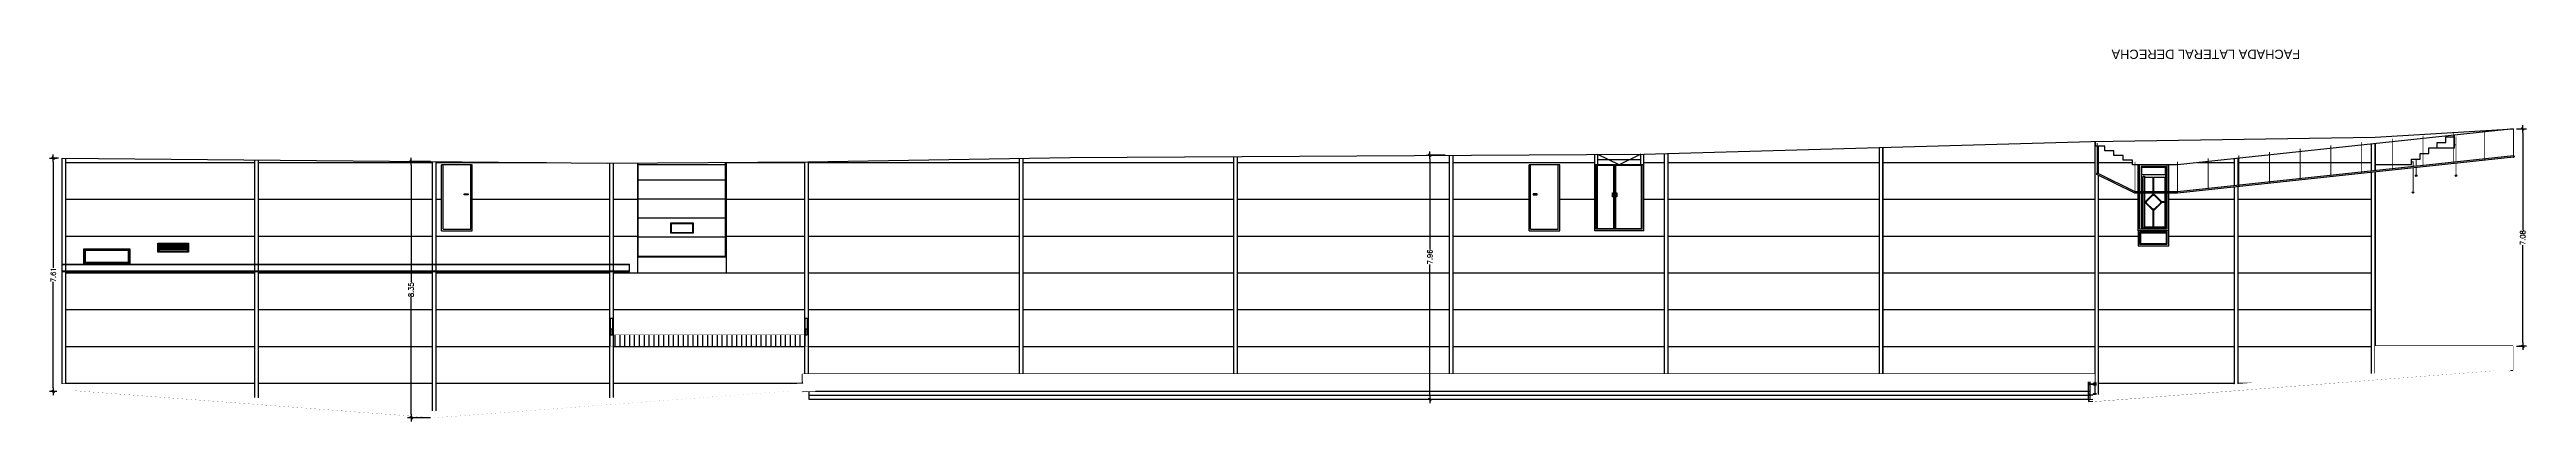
# Model space of a CAD drawing. Header units: metres. Extents: x 210 to 643, y -622 to 114.
# Drawn here: x 335.6 to 416.3, y 102.1 to 114.2 of the extents above; entities that cross this region are included whole.
import ezdxf

# ---------------------------------------------------------------- set-up
doc = ezdxf.new("R2010")
doc.units = ezdxf.units.M
doc.set_wipeout_variables(frame=1)
doc.linetypes.add('RAYITAS', pattern=[0.375, 0.25, -0.125])
for name, color, linetype in [('00.04 SECCIONES', 7, 'Continuous'), ('00.04 SECCIONES ACOTADO', 7, 'Continuous'), ('COTAS', 3, 'Continuous')]:
    doc.layers.add(name, color=color, linetype=linetype)
doc.styles.add('E-100', font='romans.shx', dxfattribs={"height": 0.16})
doc.styles.get("Standard").update_dxf_attribs({"font": 'arial.ttf'})
doc.dimstyles.new('E-100', dxfattribs={"dimtxt": 0.16, "dimasz": 0.12, "dimexe": 0, "dimexo": 0.12, "dimgap": 0.0035, "dimtad": 0, "dimzin": 0, "dimdsep": 46, "dimtxsty": 'E-100', "dimblk1": 'COTA', "dimblk2": 'COTA', "dimsah": 1, "dimcen": 1, "dimclre": 9, "dimadec": 0, "dimazin": 0, "dimtfac": 1, "dimtmove": 1, "dimatfit": 2, "dimfxl": 1, "dimtolj": 1, "dimarcsym": 0})

# ---------------------------------------------------------------- blocks, each defined once
blk = doc.blocks.new('0ipe0120')
for p, q in [((-0.032, 0.06), (-0.032, 0.0537)), ((-0.032, 0.06), (0.032, 0.06)), ((-0.032, 0.0537), (-0.0092, 0.0537)), ((-0.0022, 0.0467), (-0.0022, -0.0467)), ((-0.0022, 0), (0.0022, 0)), ((0.0022, 0.0467), (0.0022, -0.0467)), ((0.0092, 0.0537), (0.032, 0.0537)), ((0.032, 0.06), (0.032, 0.0537)), ((-0.032, -0.0537), (-0.032, -0.06)), ((-0.032, -0.0537), (-0.0092, -0.0537)), ((-0.032, -0.06), (0.032, -0.06)), ((0.0092, -0.0537), (0.032, -0.0537)), ((0.032, -0.0537), (0.032, -0.06))]:
    blk.add_line(p, q)
for centre, start, end in [((-0.0092, 0.0467), 0, 90), ((0.0092, 0.0467), 90, 180), ((-0.0092, -0.0467), 270, 360), ((0.0092, -0.0467), 180, 270)]:
    blk.add_arc(centre, 0.007, start, end)
blk = doc.blocks.new('COTA')
for p, q in [((-1, 0), (1, 0)), ((0, 1), (0, -1))]:
    blk.add_line(p, q)
at = {"layer": 'COTAS', "color": 5}
blk.add_line((-0.35, -0.35), (0.35, 0.35), dxfattribs=at)
blk = doc.blocks.new('*D56')
at = {"layer": '00.04 SECCIONES ACOTADO', "color": 9, "lineweight": -2, "transparency": 16777216}
for p, q in [((415.98, 111.642), (416.185, 111.642)), ((415.979, 104.558), (416.185, 104.558))]:
    blk.add_line(p, q, dxfattribs=at)
at = {"layer": '00.04 SECCIONES ACOTADO', "color": 0, "lineweight": -2, "transparency": 16777216}
for p, q in [((416.185, 111.522), (416.185, 108.347)), ((416.185, 104.678), (416.185, 107.853))]:
    blk.add_line(p, q, dxfattribs=at)
at = {"layer": 'DEFPOINTS', "color": 0, "transparency": 16777216}
for p in [(415.86, 111.642), (416.185, 111.642), (415.859, 104.558)]:
    blk.add_point(p, dxfattribs=at)
at = {"layer": '00.04 SECCIONES ACOTADO', "color": 0, "lineweight": -2, "transparency": 16777216, "xscale": 0.12, "yscale": 0.12, "zscale": 0.12}
for p, rotation in [((416.185, 111.642), 90), ((416.185, 104.558), 270)]:
    blk.add_blockref('COTA', p, dxfattribs=dict(at, rotation=rotation))
at = {"layer": '00.04 SECCIONES ACOTADO', "color": 0, "transparency": 16777216, "insert": (416.185, 108.1), "char_height": 0.16, "attachment_point": 5, "rotation": 90, "style": 'E-100'}
blk.add_mtext('\\A1;7.08', dxfattribs=at)
blk = doc.blocks.new('*D57')
at = {"layer": '00.04 SECCIONES ACOTADO', "color": 9, "lineweight": -2, "transparency": 16777216}
for p, q in [((335.869, 110.693), (335.699, 110.693)), ((335.669, 103.084), (335.699, 103.084))]:
    blk.add_line(p, q, dxfattribs=at)
at = {"layer": '00.04 SECCIONES ACOTADO', "color": 0, "lineweight": -2, "transparency": 16777216}
for p, q in [((335.699, 110.573), (335.699, 107.113)), ((335.699, 103.204), (335.699, 106.664))]:
    blk.add_line(p, q, dxfattribs=at)
at = {"layer": 'DEFPOINTS', "color": 0, "transparency": 16777216}
for p in [(335.699, 110.693), (335.989, 110.693), (335.789, 103.084)]:
    blk.add_point(p, dxfattribs=at)
at = {"layer": '00.04 SECCIONES ACOTADO', "color": 0, "lineweight": -2, "transparency": 16777216, "xscale": 0.12, "yscale": 0.12, "zscale": 0.12}
for p, rotation in [((335.699, 110.693), 90), ((335.699, 103.084), 270)]:
    blk.add_blockref('COTA', p, dxfattribs=dict(at, rotation=rotation))
at = {"layer": '00.04 SECCIONES ACOTADO', "color": 0, "transparency": 16777216, "insert": (335.699, 106.888), "char_height": 0.16, "attachment_point": 5, "rotation": 90, "style": 'E-100'}
blk.add_mtext('\\A1;7.61', dxfattribs=at)
blk = doc.blocks.new('*D58')
at = {"layer": '00.04 SECCIONES ACOTADO', "color": 9, "lineweight": -2, "transparency": 16777216}
for p, q in [((347.998, 110.577), (347.363, 110.577)), ((347.999, 102.229), (347.363, 102.229))]:
    blk.add_line(p, q, dxfattribs=at)
at = {"layer": '00.04 SECCIONES ACOTADO', "color": 0, "lineweight": -2, "transparency": 16777216}
for p, q in [((347.363, 110.457), (347.363, 106.65)), ((347.363, 102.349), (347.363, 106.156))]:
    blk.add_line(p, q, dxfattribs=at)
at = {"layer": 'DEFPOINTS', "color": 0, "transparency": 16777216}
for p in [(347.363, 110.577), (348.118, 110.577), (348.119, 102.229)]:
    blk.add_point(p, dxfattribs=at)
at = {"layer": '00.04 SECCIONES ACOTADO', "color": 0, "lineweight": -2, "transparency": 16777216, "xscale": 0.12, "yscale": 0.12, "zscale": 0.12}
for p, rotation in [((347.363, 110.577), 90), ((347.363, 102.229), 270)]:
    blk.add_blockref('COTA', p, dxfattribs=dict(at, rotation=rotation))
at = {"layer": '00.04 SECCIONES ACOTADO', "color": 0, "transparency": 16777216, "insert": (347.363, 106.403), "char_height": 0.16, "attachment_point": 5, "rotation": 90, "style": 'E-100'}
blk.add_mtext('\\A1;8.35', dxfattribs=at)
blk = doc.blocks.new('*D59')
at = {"layer": '00.04 SECCIONES ACOTADO', "color": 9, "lineweight": -2, "transparency": 16777216}
for p, q in [((381.069, 110.786), (380.566, 110.786)), ((381.069, 102.826), (380.566, 102.826))]:
    blk.add_line(p, q, dxfattribs=at)
at = {"layer": '00.04 SECCIONES ACOTADO', "color": 0, "lineweight": -2, "transparency": 16777216}
for p, q in [((380.566, 110.666), (380.566, 107.718)), ((380.566, 102.946), (380.566, 107.224))]:
    blk.add_line(p, q, dxfattribs=at)
at = {"layer": 'DEFPOINTS', "color": 0, "transparency": 16777216}
for p in [(381.189, 110.786), (380.566, 102.826), (381.189, 102.826)]:
    blk.add_point(p, dxfattribs=at)
at = {"layer": '00.04 SECCIONES ACOTADO', "color": 0, "lineweight": -2, "transparency": 16777216, "xscale": 0.12, "yscale": 0.12, "zscale": 0.12}
for p, rotation in [((380.566, 110.786), 90), ((380.566, 102.826), 270)]:
    blk.add_blockref('COTA', p, dxfattribs=dict(at, rotation=rotation))
at = {"layer": '00.04 SECCIONES ACOTADO', "color": 0, "transparency": 16777216, "insert": (380.566, 107.471), "char_height": 0.16, "attachment_point": 5, "rotation": 90, "style": 'E-100'}
blk.add_mtext('\\A1;7.96', dxfattribs=at)

msp = doc.modelspace()

# ---------------------------------------------------------------- hatches: boundary and pattern name
at = {"layer": '00.04 SECCIONES'}
h = msp.add_hatch(color=256, dxfattribs=at)
h.dxf.hatch_style = 1
h.paths.add_polyline_path([(412.734, 110.123, 1), (412.684, 110.123, 1)])
h = msp.add_hatch(color=256, dxfattribs=at)
h.dxf.hatch_style = 1
h.paths.add_polyline_path([(414.034, 110.123, 1), (413.984, 110.123, 1)])
h = msp.add_hatch(color=256, dxfattribs=at)
h.dxf.hatch_style = 1
h.paths.add_polyline_path([(412.634, 109.573, 1), (412.584, 109.573, 1)])
h = msp.add_hatch(dxfattribs=at)
h.set_pattern_fill('ANSI31', color=256, scale=0.05, angle=45)
h.set_pattern_definition([(90, (0, -14.40555), (-0.15875, 3e-17), [])])
h.paths.add_polyline_path([(360.289, 104.934), (353.846, 104.934), (353.846, 104.565), (360.289, 104.565)])

# ---------------------------------------------------------------- linework, layer by layer
for p, q in [((413.959, 111.389), (413.959, 111.437)), ((367.179, 110.686), (367.179, 103.652)), ((367.299, 110.688), (367.299, 103.652)), ((374.169, 110.744), (374.169, 103.652)), ((374.289, 110.745), (374.289, 103.652)), ((381.189, 110.786), (381.189, 103.652)), ((381.309, 110.786), (381.309, 103.652)), ((385.939, 110.392), (385.939, 110.814)), ((386.04, 110.473), (386.04, 110.814)), ((386.739, 110.473), (386.04, 110.814)), ((386.04, 110.649), (387.438, 110.649)), ((387.438, 110.823), (386.739, 110.473)), ((387.438, 110.473), (387.438, 110.823)), ((387.539, 110.392), (387.539, 110.823)), ((388.199, 110.842), (388.199, 103.652)), ((388.319, 110.845), (388.319, 103.652)), ((395.209, 111.039), (395.209, 103.652)), ((395.329, 103.652), (395.329, 111.042)), ((395.329, 111.042), (395.329, 103.652)), ((402.239, 111.235), (402.239, 102.947)), ((402.359, 110.188), (402.359, 111.083)), ((406.774, 110.67), (406.774, 109.795)), ((406.894, 110.682), (406.894, 109.808)), ((411.249, 111.148), (411.249, 110.273)), ((411.369, 110.286), (411.369, 111.161)), ((411.369, 111.161), (411.369, 110.286)), ((412.559, 110.656), (412.839, 110.656)), ((412.559, 110.473), (412.559, 110.656)), ((412.839, 110.84), (413.119, 110.84)), ((412.839, 110.656), (412.839, 110.84)), ((413.119, 111.023), (413.399, 111.023)), ((413.119, 110.84), (413.119, 111.023)), ((413.399, 111.206), (413.679, 111.206)), ((413.399, 111.023), (413.399, 111.206)), ((413.399, 111.023), (413.959, 111.023)), ((413.679, 111.206), (413.679, 111.389)), ((413.679, 111.389), (413.959, 111.389)), ((413.959, 111.023), (413.959, 111.393)), ((342.269, 110.542), (336.109, 110.542)), ((348.059, 110.542), (342.389, 110.542)), ((351.776, 110.542), (348.179, 110.542)), ((354.75, 110.531), (354.75, 110.392)), ((357.63, 110.392), (357.63, 110.553)), ((360.179, 110.542), (357.63, 110.542)), ((360.179, 110.572), (360.179, 103.652)), ((360.299, 110.573), (360.299, 103.652)), ((367.179, 110.542), (360.299, 110.542)), ((374.169, 110.542), (367.299, 110.542)), ((381.189, 110.542), (374.289, 110.542)), ((385.939, 110.542), (381.309, 110.542)), ((388.199, 110.542), (387.539, 110.542)), ((395.209, 110.542), (388.319, 110.542)), ((402.239, 110.542), (395.329, 110.542)), ((403.462, 110.542), (402.359, 110.542)), ((402.359, 102.947), (402.359, 110.133)), ((406.774, 110.542), (405.581, 110.542)), ((411.249, 110.542), (406.894, 110.542)), ((411.249, 110.223), (411.249, 103.643)), ((411.369, 103.652), (411.369, 110.236)), ((411.369, 110.236), (411.369, 103.652)), ((342.269, 109.342), (336.109, 109.342)), ((348.059, 109.342), (342.389, 109.342)), ((348.357, 109.342), (348.179, 109.342)), ((353.836, 109.342), (349.357, 109.342)), ((354.75, 109.342), (353.956, 109.342)), ((360.179, 109.342), (357.63, 109.342)), ((367.179, 109.342), (360.299, 109.342)), ((374.169, 109.342), (367.299, 109.342)), ((381.189, 109.342), (374.289, 109.342)), ((383.797, 109.342), (381.309, 109.342)), ((385.939, 109.342), (384.797, 109.342)), ((388.199, 109.342), (387.539, 109.342)), ((395.209, 109.342), (388.319, 109.342)), ((402.239, 109.342), (395.329, 109.342)), ((403.647, 109.342), (402.359, 109.342)), ((406.774, 109.342), (404.647, 109.342)), ((406.774, 109.745), (406.774, 103.299)), ((406.894, 109.758), (406.894, 103.308)), ((411.249, 109.342), (406.894, 109.342)), ((342.269, 108.142), (336.109, 108.142)), ((348.059, 108.142), (342.389, 108.142)), ((353.836, 108.142), (348.179, 108.142)), ((354.75, 108.142), (353.956, 108.142)), ((360.179, 108.142), (357.63, 108.142)), ((367.179, 108.142), (360.299, 108.142)), ((374.169, 108.142), (367.299, 108.142)), ((381.189, 108.142), (374.289, 108.142)), ((388.199, 108.142), (381.309, 108.142)), ((395.209, 108.142), (388.319, 108.142)), ((402.239, 108.142), (395.329, 108.142)), ((403.647, 108.142), (402.359, 108.142)), ((406.774, 108.142), (404.647, 108.142)), ((411.249, 108.142), (406.894, 108.142)), ((335.989, 107.223), (335.989, 107.24)), ((335.989, 107.017), (335.989, 107.223)), ((335.989, 107), (335.989, 107.017)), ((342.269, 106.942), (336.109, 106.942)), ((336.229, 107.223), (342.129, 107.223)), ((336.229, 107.223), (342.149, 107.223)), ((348.059, 106.942), (342.389, 106.942)), ((348.059, 107.017), (348.059, 107.223)), ((348.179, 107.017), (348.179, 107.223)), ((353.836, 106.942), (348.179, 106.942)), ((353.836, 107.017), (353.836, 107.223)), ((353.956, 107.017), (353.956, 107.223)), ((360.179, 106.942), (353.956, 106.942)), ((354.479, 107), (354.479, 107.24)), ((367.179, 106.942), (360.299, 106.942)), ((374.169, 106.942), (367.299, 106.942)), ((381.189, 106.942), (374.289, 106.942)), ((388.199, 106.942), (381.309, 106.942)), ((395.209, 106.942), (388.319, 106.942)), ((402.239, 106.942), (395.329, 106.942)), ((406.774, 106.942), (402.359, 106.942)), ((411.249, 106.942), (406.894, 106.942)), ((342.269, 105.742), (336.109, 105.742)), ((348.059, 105.742), (342.389, 105.742)), ((353.836, 105.742), (348.179, 105.742)), ((360.179, 105.742), (353.956, 105.742)), ((367.179, 105.742), (360.299, 105.742)), ((374.169, 105.742), (367.299, 105.742)), ((381.189, 105.742), (374.289, 105.742)), ((388.199, 105.742), (381.309, 105.742)), ((395.209, 105.742), (388.319, 105.742)), ((402.239, 105.742), (395.329, 105.742)), ((406.774, 105.742), (402.359, 105.742)), ((411.249, 105.742), (406.894, 105.742)), ((342.269, 104.542), (336.109, 104.542)), ((348.059, 104.542), (342.389, 104.542)), ((353.836, 104.542), (348.179, 104.542)), ((360.179, 104.542), (353.956, 104.542)), ((367.179, 104.542), (360.299, 104.542)), ((374.169, 104.542), (367.299, 104.542)), ((381.189, 104.542), (374.289, 104.542)), ((388.199, 104.542), (381.309, 104.542)), ((395.209, 104.542), (388.319, 104.542)), ((402.239, 104.542), (395.329, 104.542)), ((406.774, 104.542), (402.359, 104.542)), ((411.249, 104.542), (406.894, 104.542)), ((411.369, 104.473), (415.774, 104.473)), ((411.369, 104.423), (415.774, 104.423)), ((415.724, 104.473), (415.724, 103.991)), ((415.774, 104.473), (415.774, 103.991)), ((342.269, 103.342), (336.109, 103.342)), ((342.269, 103.342), (336.109, 103.342)), ((336.352, 103.186), (336.352, 103.342)), ((348.059, 103.342), (342.389, 103.342)), ((348.059, 103.342), (342.389, 103.342)), ((353.836, 103.342), (348.179, 103.342)), ((353.836, 103.342), (348.179, 103.342)), ((360.119, 103.342), (353.956, 103.342)), ((360.006, 103.34), (360.006, 103.125)), ((360.119, 103.342), (360.119, 103.652)), ((360.119, 103.652), (360.179, 103.652)), ((360.119, 103.342), (360.119, 103.203)), ((360.299, 103.652), (360.179, 103.652)), ((360.299, 103.652), (360.179, 103.652)), ((367.179, 103.652), (360.299, 103.652)), ((367.299, 103.652), (367.179, 103.652)), ((374.169, 103.652), (367.299, 103.652)), ((374.289, 103.652), (374.169, 103.652)), ((381.189, 103.652), (374.289, 103.652)), ((381.309, 103.652), (381.189, 103.652)), ((388.199, 103.652), (381.309, 103.652)), ((388.319, 103.652), (388.199, 103.652)), ((395.209, 103.652), (388.319, 103.652)), ((395.329, 103.652), (395.209, 103.652)), ((402.239, 103.652), (395.329, 103.652)), ((402.239, 103.361), (402.199, 103.361)), ((406.774, 103.342), (402.359, 103.342)), ((408.903, 103.342), (406.856, 103.185)), ((409.555, 103.342), (406.894, 103.342)), ((411.286, 103.525), (408.903, 103.342)), ((411.369, 103.652), (411.249, 103.643)), ((411.286, 103.525), (411.286, 103.646)), ((411.358, 103.531), (411.358, 103.651)), ((336.352, 103.186), (342.306, 102.737)), ((342.306, 102.737), (342.306, 102.857)), ((342.352, 102.734), (342.352, 102.854)), ((342.352, 102.734), (348.096, 102.301)), ((353.873, 102.733), (348.142, 102.301)), ((353.956, 102.859), (353.836, 102.85)), ((353.873, 102.853), (353.873, 102.733)), ((360.119, 103.203), (353.919, 102.736)), ((353.919, 102.856), (353.919, 102.736)), ((360.339, 102.826), (360.339, 103.08)), ((402.029, 102.956), (360.339, 102.956)), ((402.029, 102.826), (360.339, 102.826)), ((402.239, 103.297), (402.199, 103.297)), ((402.239, 103.011), (402.199, 103.011)), ((402.239, 102.947), (402.199, 102.947)), ((402.359, 102.947), (402.239, 102.947)), ((402.321, 102.836), (406.811, 103.181)), ((406.894, 103.308), (406.774, 103.299)), ((406.811, 103.181), (406.811, 103.302)), ((406.856, 103.185), (406.856, 103.305)), ((348.119, 102.419), (348.059, 102.424)), ((348.096, 102.297), (348.096, 102.421)), ((348.179, 102.424), (348.119, 102.419)), ((348.142, 102.301), (348.142, 102.421))]:
    msp.add_line(p, q, dxfattribs=at)
at = {"layer": '00.04 SECCIONES', "linetype": 'Continuous'}
for p, q in [((335.989, 103.334), (335.989, 110.693)), ((336.109, 107.24), (336.109, 110.693)), ((342.269, 107.24), (342.269, 110.633)), ((342.389, 107.24), (342.389, 110.632)), ((348.059, 107.24), (348.059, 110.578)), ((348.179, 107.24), (348.179, 110.576)), ((353.836, 107.24), (353.836, 110.524)), ((353.956, 107.24), (353.956, 110.525)), ((335.989, 107.24), (354.479, 107.24)), ((335.989, 107.223), (354.479, 107.223)), ((335.989, 107.017), (354.479, 107.017)), ((335.989, 107), (354.479, 107)), ((336.109, 107.017), (336.109, 107.223)), ((336.109, 103.325), (336.109, 107)), ((342.269, 107.017), (342.269, 107.223)), ((342.269, 102.86), (342.269, 107)), ((342.389, 107.017), (342.389, 107.223)), ((342.389, 102.851), (342.389, 107)), ((348.059, 102.424), (348.059, 107)), ((348.179, 102.424), (348.179, 107)), ((353.836, 102.85), (353.836, 107)), ((353.956, 102.859), (353.956, 107)), ((336.109, 103.325), (335.989, 103.334)), ((342.389, 102.851), (342.269, 102.86))]:
    msp.add_line(p, q, dxfattribs=at)
at = {"layer": '00.04 SECCIONES', "linetype": 'Continuous', "ltscale": 0.01}
for p, q in [((348.357, 108.323), (348.357, 110.473)), ((348.407, 108.373), (348.407, 110.473)), ((349.307, 108.373), (349.307, 110.473)), ((349.357, 108.323), (349.357, 110.473)), ((354.75, 107.476), (354.75, 110.473)), ((354.75, 107.476), (354.75, 110.473)), ((354.75, 107.476), (354.75, 110.473)), ((354.767, 107.493), (354.767, 110.531)), ((357.614, 107.493), (357.614, 110.553)), ((357.63, 107.476), (357.63, 110.473)), ((383.797, 108.323), (383.797, 110.473)), ((383.847, 108.373), (383.847, 110.473)), ((384.747, 108.373), (384.747, 110.473)), ((384.797, 108.323), (384.797, 110.473)), ((385.939, 108.323), (385.939, 110.473)), ((385.989, 108.373), (385.989, 110.473)), ((386.589, 108.373), (386.589, 110.473)), ((387.489, 108.373), (387.489, 110.473)), ((387.539, 108.323), (387.539, 110.473)), ((403.647, 109.598), (403.647, 110.473)), ((403.697, 109.598), (403.697, 110.473)), ((403.697, 109.598), (403.697, 110.473)), ((404.597, 109.598), (404.597, 110.473)), ((404.647, 109.598), (404.647, 110.473)), ((403.647, 108.323), (403.647, 109.548)), ((403.697, 108.373), (403.697, 109.548)), ((403.697, 108.373), (403.697, 109.548)), ((404.597, 108.373), (404.597, 109.548)), ((404.647, 108.323), (404.647, 109.548)), ((348.357, 108.323), (349.357, 108.323)), ((348.407, 108.373), (349.307, 108.373)), ((383.797, 108.323), (384.797, 108.323)), ((383.847, 108.373), (384.747, 108.373)), ((387.539, 108.323), (385.939, 108.323)), ((387.489, 108.373), (385.989, 108.373)), ((404.647, 108.323), (403.647, 108.323)), ((404.597, 108.373), (403.697, 108.373)), ((340.083, 107.856), (339.14, 107.856)), ((340.083, 107.817), (339.14, 107.817)), ((340.083, 107.779), (339.14, 107.779)), ((340.083, 107.74), (339.14, 107.74)), ((340.083, 107.702), (339.14, 107.702)), ((354.75, 107.476), (357.63, 107.476)), ((354.767, 107.493), (357.614, 107.493))]:
    msp.add_line(p, q, dxfattribs=at)
at = {"layer": '00.04 SECCIONES', "color": 2}
for p, q in [((349.357, 110.473), (348.357, 110.473)), ((357.614, 110.473), (354.767, 110.473)), ((384.797, 110.473), (383.797, 110.473)), ((387.539, 110.473), (385.939, 110.473)), ((412.559, 110.473), (411.369, 110.473))]:
    msp.add_line(p, q, dxfattribs=at)
at = {"layer": '00.04 SECCIONES', "linetype": 'RAYITAS', "ltscale": 0.1}
for p, q in [((402.296, 103.331), (402.199, 103.331)), ((402.296, 103.361), (402.239, 103.361)), ((402.296, 103.326), (402.199, 103.326)), ((402.296, 102.981), (402.199, 102.981)), ((402.296, 102.976), (402.199, 102.976)), ((402.296, 103.297), (402.239, 103.297)), ((402.296, 103.011), (402.239, 103.011)), ((402.296, 102.947), (402.239, 102.947))]:
    msp.add_line(p, q, dxfattribs=at)
at = {"layer": '00.04 SECCIONES', "color": 4}
msp.add_lwpolyline([(335.989, 110.693), (353.759, 110.523), (360.291, 110.573), (368.834, 110.713), (387.537, 110.823), (402.113, 111.233), (411.369, 111.373), (415.885, 111.643)], dxfattribs=at)
at = {"layer": '00.04 SECCIONES'}
for points in [[(415.885, 111.643), (404.935, 110.473)], [(403.462, 110.473), (403.462, 110.626), (403.162, 110.626), (403.162, 110.778), (402.862, 110.778), (402.862, 110.93), (402.562, 110.93), (402.562, 111.083), (402.262, 111.083), (402.262, 111.235)], [(415.885, 110.718), (404.933, 109.548), (403.542, 109.548), (402.3, 110.162)], [(415.885, 110.768), (404.931, 109.598), (403.554, 109.598), (402.327, 110.204)], [(357.63, 110.542), (357.63, 106.942), (354.75, 106.942), (354.75, 110.531)], [(411.369, 104.523), (415.824, 104.523), (415.824, 104.558), (411.369, 104.558), (411.369, 104.523)], [(415.824, 103.781), (415.859, 103.781), (415.859, 104.558), (415.824, 104.558), (415.824, 103.781)]]:
    msp.add_lwpolyline(points, dxfattribs=at)
for points, const_width in [([(412.933, 110.428), (412.933, 111.428), (412.933, 111.428)], 0.03), ([(413.933, 110.535), (413.933, 111.526)], 0.03), ([(414.009, 111.393), (414.009, 110.568)], 0.03), ([(414.933, 110.641), (414.933, 111.586)], 0.03), ([(415.885, 110.743), (415.885, 111.643)], 0.03), ([(402.313, 110.183), (402.313, 111.183), (402.313, 111.183)], 0.03), ([(405.933, 109.68), (405.933, 110.68), (405.933, 110.68)], 0.03), ([(406.933, 109.787), (406.933, 110.787), (406.933, 110.787)], 0.03), ([(407.933, 109.893), (407.933, 110.893), (407.933, 110.893)], 0.03), ([(408.933, 110), (408.933, 111), (408.933, 111)], 0.03), ([(409.933, 110.107), (409.933, 111.107), (409.933, 111.107)], 0.03), ([(410.933, 110.214), (410.933, 111.214), (410.933, 111.214)], 0.03), ([(411.933, 110.321), (411.933, 111.321), (411.933, 111.321)], 0.03), ([(412.709, 110.656), (412.709, 110.429)], 0.03), ([(414.009, 110.568), (414.009, 111.123), (413.959, 111.123)], 0.03), ([(403.547, 109.573), (403.547, 110.573), (403.547, 110.573)], 0.03), ([(404.933, 109.573), (404.933, 110.573), (404.933, 110.573)], 0.03), ([(412.609, 110.418), (412.609, 110.573), (412.559, 110.573)], 0.03), ([(412.609, 109.573), (412.609, 110.368)], 0.03), ([(412.709, 110.379), (412.709, 110.123)], 0.03), ([(414.009, 110.518), (414.009, 110.493)], 0.03), ([(414.009, 110.123), (414.009, 110.518)], 0.03), ([(336.382, 103.184), (336.352, 103.186), (336.288, 103.311), (335.989, 103.334), (335.789, 103.334), (335.789, 103.084), (335.819, 103.084)], 0.002), ([(415.161, 103.824), (415.211, 103.828), (415.275, 103.953), (415.574, 103.976), (415.774, 103.991), (415.774, 103.726), (415.744, 103.726)], 0.002), ([(360.089, 103.059), (360.119, 103.059), (360.119, 103.203)], 0.002)]:
    msp.add_lwpolyline(points, dxfattribs=dict(at, const_width=const_width))
at = {"layer": '00.04 SECCIONES', "linetype": 'Continuous', "ltscale": 0.01}
for points in [[(357.614, 109.971), (354.767, 109.971)], [(404.547, 109.598), (404.547, 110.423), (403.747, 110.423), (403.747, 109.598)], [(403.811, 110.055), (403.768, 110.055), (403.768, 109.598)], [(403.811, 109.598), (403.811, 110.108), (403.86, 110.108), (403.86, 109.598)], [(404.527, 109.598), (404.527, 110.055), (403.86, 110.055)], [(404.137, 109.598), (404.137, 110.055)], [(404.158, 109.598), (404.158, 110.055)], [(357.614, 109.351), (354.767, 109.351)], [(403.747, 109.548), (403.747, 108.423), (403.811, 108.423)], [(403.768, 109.548), (403.768, 108.449), (403.811, 108.449)], [(403.811, 109.262), (403.768, 109.262)], [(403.811, 109.242), (403.768, 109.242)], [(403.86, 109.548), (403.86, 108.412), (403.811, 108.412), (403.811, 109.548)], [(403.86, 108.423), (404.547, 108.423), (404.547, 109.548)], [(403.86, 108.449), (404.527, 108.449), (404.527, 109.548)], [(403.898, 109.262), (403.86, 109.262)], [(403.898, 109.242), (403.86, 109.242)], [(404.137, 109.503), (404.137, 109.548)], [(404.137, 108.449), (404.137, 109.003)], [(404.158, 109.503), (404.158, 109.548)], [(404.158, 108.449), (404.158, 109.003)], [(404.527, 109.262), (404.399, 109.262)], [(404.527, 109.242), (404.399, 109.242)], [(357.614, 108.732), (354.767, 108.732)], [(339.14, 107.894), (339.165, 107.856)], [(339.14, 107.856), (339.165, 107.817)], [(339.14, 107.817), (339.165, 107.779)], [(339.14, 107.779), (339.165, 107.74)], [(339.14, 107.74), (339.165, 107.702)], [(339.14, 107.702), (339.165, 107.652)], [(340.083, 107.894), (340.059, 107.856)], [(340.083, 107.856), (340.059, 107.817)], [(340.083, 107.817), (340.059, 107.779)], [(340.083, 107.779), (340.059, 107.74)], [(340.083, 107.74), (340.059, 107.702)], [(340.083, 107.702), (340.059, 107.652)], [(357.614, 108.112), (354.767, 108.112)]]:
    msp.add_lwpolyline(points, dxfattribs=at)
for points in [[(386.015, 108.399), (386.563, 108.399), (386.563, 110.447), (386.015, 110.447)], [(386.615, 108.399), (387.463, 108.399), (387.463, 110.447), (386.615, 110.447)], [(403.768, 110.402), (404.527, 110.402), (404.527, 110.148), (403.768, 110.148)], [(404.181, 109.003), (404.115, 109.003), (403.898, 109.22), (403.898, 109.286), (404.115, 109.503), (404.181, 109.503), (404.399, 109.285), (404.399, 109.221)], [(404.172, 109.023), (404.124, 109.023), (403.918, 109.228), (403.918, 109.277), (404.124, 109.483), (404.172, 109.483), (404.379, 109.277), (404.379, 109.229)], [(356.551, 108.245), (355.829, 108.245), (355.829, 108.579), (356.551, 108.579)], [(356.534, 108.262), (355.846, 108.262), (355.846, 108.562), (356.534, 108.562)], [(404.647, 108.323), (403.647, 108.323), (403.647, 107.838), (404.647, 107.838)], [(404.597, 108.273), (403.697, 108.273), (403.697, 107.888), (404.597, 107.888)], [(404.571, 108.247), (403.724, 108.247), (403.724, 107.914), (404.571, 107.914)], [(338.196, 107.24), (336.696, 107.24), (336.696, 107.74), (338.196, 107.74)], [(338.167, 107.269), (336.725, 107.269), (336.725, 107.711), (338.167, 107.711)], [(338.146, 107.29), (336.746, 107.29), (336.746, 107.69), (338.146, 107.69)], [(340.112, 107.623), (339.112, 107.623), (339.112, 107.923), (340.112, 107.923)], [(340.083, 107.652), (339.14, 107.652), (339.14, 107.894), (340.083, 107.894)]]:
    msp.add_lwpolyline(points, close=True, dxfattribs=at)
at = {"layer": '00.04 SECCIONES', "color": 2}
msp.add_lwpolyline([(404.935, 110.473), (403.462, 110.473)], dxfattribs=at)
at = {"layer": '00.04 SECCIONES'}
for points in [[(349.095, 109.53), (349.219, 109.53), (349.219, 109.497), (349.095, 109.497)], [(384.059, 109.53), (383.935, 109.53), (383.935, 109.497), (384.059, 109.497)], [(386.523, 109.435), (386.523, 109.559), (386.556, 109.559), (386.556, 109.435)], [(386.624, 109.435), (386.624, 109.559), (386.657, 109.559), (386.657, 109.435)], [(353.926, 105.113), (353.866, 105.113), (353.866, 105.473), (353.926, 105.473)], [(353.926, 105.113), (353.866, 105.113), (353.866, 104.934), (353.926, 104.934)], [(360.269, 105.113), (360.209, 105.113), (360.209, 105.473), (360.269, 105.473)], [(360.269, 105.113), (360.209, 105.113), (360.209, 104.934), (360.269, 104.934)], [(412.445, 104.473), (412.495, 104.473), (412.495, 104.523), (412.445, 104.523)], [(413.546, 104.473), (413.596, 104.473), (413.596, 104.523), (413.546, 104.523)], [(414.648, 104.473), (414.698, 104.473), (414.698, 104.523), (414.648, 104.523)], [(415.724, 104.473), (415.774, 104.473), (415.774, 104.523), (415.724, 104.523)], [(415.774, 104.423), (415.824, 104.423), (415.824, 104.473), (415.774, 104.473)], [(415.774, 103.781), (415.824, 103.781), (415.824, 103.831), (415.774, 103.831)]]:
    msp.add_lwpolyline(points, close=True, dxfattribs=at)
at = {"layer": '00.04 SECCIONES', "const_width": 0.01}
msp.add_lwpolyline([(360.289, 104.565), (353.846, 104.565), (353.846, 104.934), (360.289, 104.934)], close=True, dxfattribs=at)
at = {"layer": '00.04 SECCIONES', "linetype": 'RAYITAS', "ltscale": 0.1, "const_width": 0.002}
msp.add_lwpolyline([(359.946, 103.19), (359.976, 103.193), (360.04, 103.318), (360.339, 103.34), (360.539, 103.34), (360.539, 103.09), (360.509, 103.09)], dxfattribs=at)
at = {"layer": '00.04 SECCIONES', "linetype": 'Continuous'}
for points in [[(402.079, 103.459), (402.079, 103.08), (360.119, 103.08), (360.119, 103.459)], [(402.033, 102.763), (415.268, 103.782), (415.265, 103.831), (402.029, 102.813)], [(359.624, 103.166), (348.119, 102.299), (336.284, 103.191), (336.28, 103.141), (348.119, 102.249), (359.627, 103.116)]]:
    msp.add_lwpolyline(points, close=True, dxfattribs=at)
msp.add_lwpolyline([(402.079, 103.402), (402.079, 102.817), (402.029, 102.817), (402.029, 103.402), (402.079, 103.402)], dxfattribs=at)
at = {"layer": '00.04 SECCIONES', "linetype": 'RAYITAS', "ltscale": 0.1}
msp.add_lwpolyline([(359.526, 103.159, 0.002, 0.002, 0), (359.556, 103.161, 0.002, 0.002, 0), (359.619, 103.286, 0.002, 0.002, 0), (360.119, 103.324, 0.002, 0.002, 0), (360.119, 103.324, 0.002, 0.002, 0), (360.119, 103.203, 0.002, 0.002, 0), (360.119, 103.059, 0.002, 0.002, 0), (360.089, 103.059, 0, 0, 0)], format="xyseb", dxfattribs=at)
at = {"layer": '00.04 SECCIONES'}
for centre in [(412.709, 110.123), (414.009, 110.123), (412.609, 109.573)]:
    msp.add_circle(centre, 0.025, dxfattribs=at)
for centre, start, end in [((415.885, 110.743), 270, 102.1929), ((402.313, 110.183), 90.67673, 239.8819)]:
    msp.add_arc(centre, 0.025, start, end, dxfattribs=at)

# ---------------------------------------------------------------- block references
at = {"layer": '00.04 SECCIONES', "rotation": 90}
for p in [(402.139, 103.329), (402.139, 102.979)]:
    msp.add_blockref('0ipe0120', p, dxfattribs=at)

# ---------------------------------------------------------------- texts
at = {"layer": '00.04 SECCIONES'}
msp.add_text('FACHADA LATERAL DERECHA', height=0.3, rotation=180, dxfattribs=at).set_placement((408.93, 114.226))

# ---------------------------------------------------------------- next in the draw order: wipeouts: each hides what was drawn before it
for points in [[(415.724, 103.991), (415.724, 103.989), (415.241, 103.975), (411.369, 103.652), (411.369, 104.423), (415.724, 104.423)], [(335.789, 103.084), (336.321, 103.084), (336.321, 103.334), (335.789, 103.334)], [(360.539, 103.09), (360.006, 103.09), (360.006, 103.34), (360.539, 103.34)]]:
    msp.add_wipeout(points).dxf.layer = '00.04 SECCIONES'

# ---------------------------------------------------------------- next in the draw order: wipeouts: each hides what was drawn before it
for points in [[(415.869, 103.781), (415.774, 103.781), (415.774, 103.991), (415.724, 103.991), (415.724, 104.423), (411.369, 104.423), (411.369, 104.568), (415.869, 104.568)], [(336.321, 103.118), (336.321, 103.334), (348.119, 102.444), (348.119, 102.229)]]:
    msp.add_wipeout(points).dxf.layer = '00.04 SECCIONES'

# ---------------------------------------------------------------- next in the draw order: dimensions: what is measured, and where the dimension line sits
at = {"layer": '00.04 SECCIONES ACOTADO'}
for base, p1, p2, picture, middle in [((416.185, 111.642), (415.859, 104.558), (415.86, 111.642), '*D56', (416.185, 108.1)), ((335.699, 110.693), (335.789, 103.084), (335.989, 110.693), '*D57', (335.699, 106.888))]:
    dim = msp.add_linear_dim(base=base, p1=p1, p2=p2, angle=90, dimstyle='E-100', dxfattribs=at)
    dim.commit()
    dim.dimension.update_dxf_attribs({"geometry": picture, "text_midpoint": middle})

# ---------------------------------------------------------------- next in the draw order: wipeouts: each hides what was drawn before it
for points in [[(360.006, 103.125), (360.006, 103.34), (348.119, 102.444), (348.119, 102.229)], [(415.241, 103.759), (415.241, 103.975), (402.181, 102.97), (402.181, 102.755)]]:
    msp.add_wipeout(points).dxf.layer = '00.04 SECCIONES'

# ---------------------------------------------------------------- next in the draw order: dimensions: what is measured, and where the dimension line sits
dim = msp.add_linear_dim(base=(347.363, 110.577), p1=(348.119, 102.229), p2=(348.118, 110.577), angle=90, dimstyle='E-100', dxfattribs=at)
dim.commit()
dim.dimension.update_dxf_attribs({"geometry": '*D58', "text_midpoint": (347.363, 106.403)})

# ---------------------------------------------------------------- next in the draw order: wipeouts: each hides what was drawn before it
for points in [[(402.231, 103.402), (402.231, 103.652), (360.119, 103.652), (360.119, 103.402)], [(415.774, 103.726), (415.241, 103.759), (415.241, 103.975), (415.774, 103.991)]]:
    msp.add_wipeout(points).dxf.layer = '00.04 SECCIONES'

# ---------------------------------------------------------------- next in the draw order: dimensions: what is measured, and where the dimension line sits
dim = msp.add_linear_dim(base=(380.566, 102.826), p1=(381.189, 110.786), p2=(381.189, 102.826), angle=90, dimstyle='E-100', dxfattribs=at)
dim.commit()
dim.dimension.update_dxf_attribs({"geometry": '*D59', "text_midpoint": (380.566, 107.471), "dimtype": 160})

doc.saveas('drawing.dxf')
